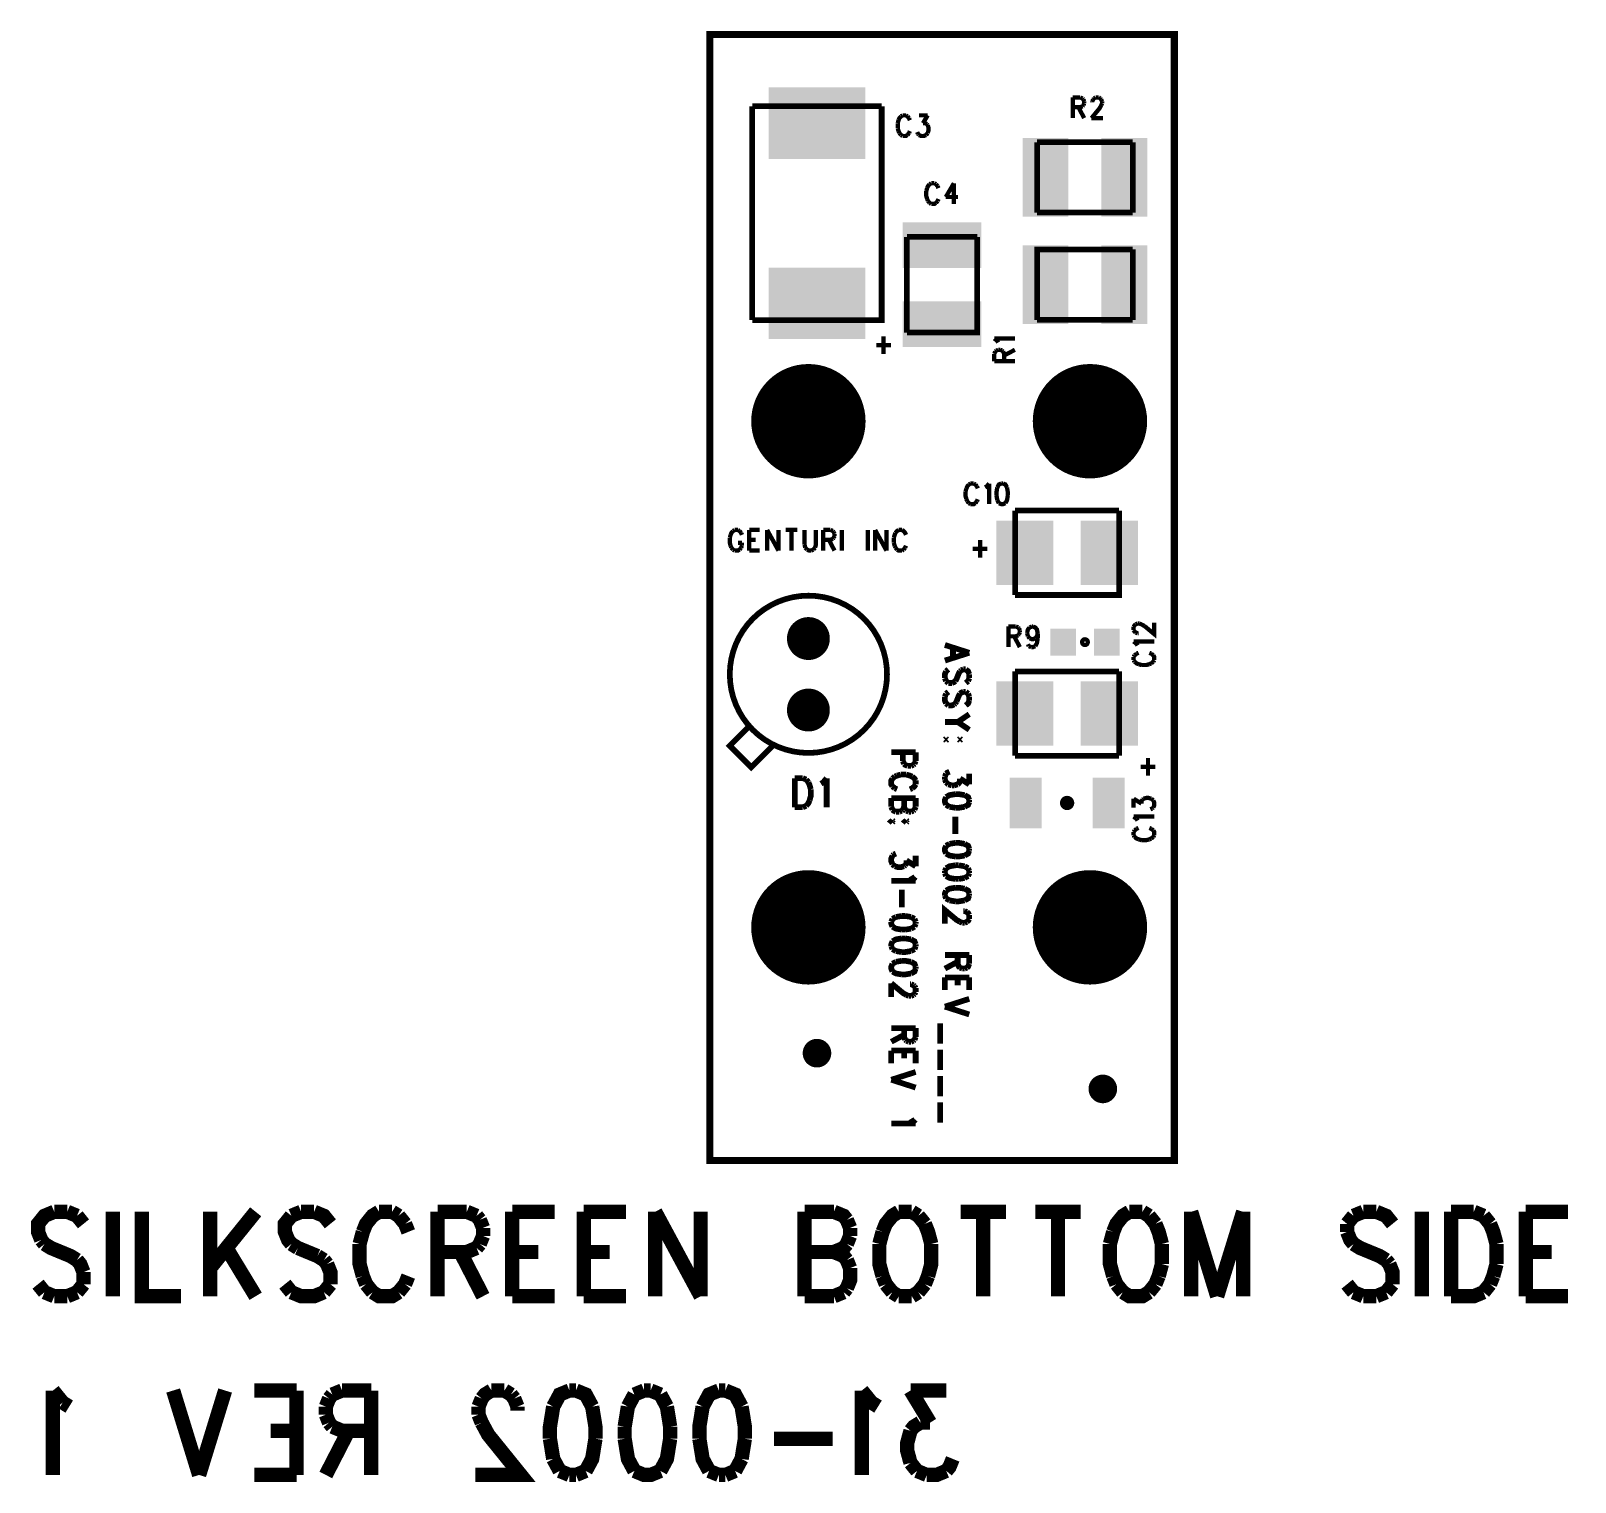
# Model space of a CAD drawing. Extents: x 7.05 to 9.21, y 7.55 to 9.58.
import ezdxf

# ---------------------------------------------------------------- set-up
doc = ezdxf.new("R2010")
doc.units = 0
doc.layers.get('0').update_dxf_attribs({"linetype": 'CONTINUOUS'})
doc.layers.add('BOTASSEMBLY_PHO', color=6, linetype='CONTINUOUS')

# ---------------------------------------------------------------- blocks, each defined once
blk = doc.blocks.new('ROUND_6')
at = {"const_width": 0.03}
blk.add_lwpolyline([(-0.015, 0, 1), (0.015, 0, 1)], format="xyb", close=True, dxfattribs=at)
blk = doc.blocks.new('ROUND_25')
at = {"const_width": 0.02}
blk.add_lwpolyline([(-0.01, 0, 1), (0.01, 0, 1)], format="xyb", close=True, dxfattribs=at)
blk = doc.blocks.new('RECTANGLE_65')
blk.add_solid([(-0.0225, -0.0355), (-0.0225, 0.0355), (0.0225, -0.0355), (0.0225, 0.0355)])
blk = doc.blocks.new('RECTANGLE_137')
blk.add_solid([(-0.0675, -0.05), (-0.0675, 0.05), (0.0675, -0.05), (0.0675, 0.05)])
blk = doc.blocks.new('RECTANGLE_138')
blk.add_solid([(-0.018, -0.019), (-0.018, 0.019), (0.018, -0.019), (0.018, 0.019)])
blk = doc.blocks.new('ROUND_162')
at = {"const_width": 0.08}
blk.add_lwpolyline([(-0.04, 0, 1), (0.04, 0, 1)], format="xyb", close=True, dxfattribs=at)
blk = doc.blocks.new('RECTANGLE_163')
blk.add_solid([(-0.055, -0.032), (-0.055, 0.032), (0.055, -0.032), (0.055, 0.032)])
blk = doc.blocks.new('RECTANGLE_164')
blk.add_solid([(-0.04, -0.045), (-0.04, 0.045), (0.04, -0.045), (0.04, 0.045)])
blk = doc.blocks.new('RECTANGLE_171')
blk.add_solid([(-0.032, -0.055), (-0.032, 0.055), (0.032, -0.055), (0.032, 0.055)])

msp = doc.modelspace()

# ---------------------------------------------------------------- linework, layer by layer
at = {"layer": 'BOTASSEMBLY_PHO'}
for points, const_width in [([(8.65, 8), (8, 8), (8, 9.575), (8.65, 9.575), (8.65, 8)], 0.01), ([(8.508, 9.48687), (8.508, 9.458)], 0.006), ([(8.508, 9.48687), (8.51822, 9.48687)], 0.006), ([(8.51822, 9.48687), (8.52163, 9.4855)], 0.006), ([(8.52163, 9.4855), (8.52277, 9.48412)], 0.006), ([(8.52277, 9.48412), (8.5239, 9.48137)], 0.006), ([(8.53527, 9.48137), (8.5364, 9.48412)], 0.006), ([(8.5364, 9.48412), (8.53754, 9.4855)], 0.006), ([(8.53754, 9.4855), (8.53981, 9.48687)], 0.006), ([(8.53981, 9.48687), (8.54436, 9.48687)], 0.006), ([(8.54436, 9.48687), (8.54663, 9.4855)], 0.006), ([(8.54663, 9.4855), (8.54777, 9.48412)], 0.006), ([(8.54777, 9.48412), (8.5489, 9.48137)], 0.006), ([(8.05944, 9.17539), (8.05944, 9.4746)], 0.008), ([(8.05944, 9.4746), (8.24055, 9.4746)], 0.008), ([(8.24055, 9.4746), (8.24055, 9.17539), (8.05944, 9.17539)], 0.008), ([(8.26981, 9.46187), (8.26754, 9.4605)], 0.006), ([(8.27436, 9.46187), (8.26981, 9.46187)], 0.006), ([(8.27663, 9.4605), (8.27436, 9.46187)], 0.006), ([(8.29254, 9.46187), (8.30504, 9.46187)], 0.006), ([(8.30504, 9.46187), (8.29822, 9.45087)], 0.006), ([(8.51822, 9.47312), (8.508, 9.47312)], 0.006), ([(8.51595, 9.47312), (8.5239, 9.458)], 0.006), ([(8.52163, 9.4745), (8.51822, 9.47312)], 0.006), ([(8.52277, 9.47587), (8.52163, 9.4745)], 0.006), ([(8.5239, 9.47862), (8.52277, 9.47587)], 0.006), ([(8.5239, 9.48137), (8.5239, 9.47862)], 0.006), ([(8.54777, 9.47587), (8.5455, 9.47175), (8.53413, 9.458)], 0.006), ([(8.53527, 9.48), (8.53527, 9.48137)], 0.006), ([(8.5489, 9.47862), (8.54777, 9.47587)], 0.006), ([(8.5489, 9.48137), (8.5489, 9.47862)], 0.006), ([(8.26413, 9.455), (8.26299, 9.45087)], 0.006), ([(8.26299, 9.45087), (8.26299, 9.444)], 0.006), ([(8.26299, 9.444), (8.26413, 9.43987)], 0.006), ([(8.26754, 9.4605), (8.26527, 9.45775), (8.26413, 9.455)], 0.006), ([(8.2789, 9.45775), (8.27663, 9.4605)], 0.006), ([(8.28004, 9.455), (8.2789, 9.45775)], 0.006), ([(8.29822, 9.45087), (8.30163, 9.45087)], 0.006), ([(8.30163, 9.45087), (8.3039, 9.4495)], 0.006), ([(8.3039, 9.4495), (8.30504, 9.44812)], 0.006), ([(8.30504, 9.44812), (8.30618, 9.444), (8.30618, 9.44125), (8.30504, 9.43712)], 0.006), ([(8.53413, 9.458), (8.55004, 9.458)], 0.006), ([(8.26413, 9.43987), (8.26527, 9.43712)], 0.006), ([(8.26527, 9.43712), (8.26754, 9.43437)], 0.006), ([(8.26754, 9.43437), (8.26981, 9.433)], 0.006), ([(8.26981, 9.433), (8.27436, 9.433), (8.27663, 9.43437)], 0.006), ([(8.27663, 9.43437), (8.2789, 9.43712)], 0.006), ([(8.2789, 9.43712), (8.28004, 9.43987)], 0.006), ([(8.2914, 9.43575), (8.29027, 9.4385)], 0.006), ([(8.29254, 9.43437), (8.2914, 9.43575)], 0.006), ([(8.30277, 9.43437), (8.29936, 9.433), (8.29595, 9.433), (8.29254, 9.43437)], 0.006), ([(8.30504, 9.43712), (8.30277, 9.43437)], 0.006), ([(8.45807, 9.42421), (8.59192, 9.42421)], 0.008), ([(8.45807, 9.32578), (8.45807, 9.42421)], 0.008), ([(8.59192, 9.42421), (8.59192, 9.32578)], 0.008), ([(8.30413, 9.36), (8.303, 9.35587)], 0.006), ([(8.303, 9.35587), (8.303, 9.349), (8.30413, 9.34487)], 0.006), ([(8.30754, 9.3655), (8.30527, 9.36275), (8.30413, 9.36)], 0.006), ([(8.30981, 9.36687), (8.30754, 9.3655)], 0.006), ([(8.31436, 9.36687), (8.30981, 9.36687)], 0.006), ([(8.31663, 9.3655), (8.31436, 9.36687)], 0.006), ([(8.3189, 9.36275), (8.31663, 9.3655)], 0.006), ([(8.32004, 9.36), (8.3189, 9.36275)], 0.006), ([(8.34163, 9.36687), (8.33027, 9.34762)], 0.006), ([(8.34163, 9.36687), (8.34163, 9.338)], 0.006), ([(8.30413, 9.34487), (8.30527, 9.34212)], 0.006), ([(8.30527, 9.34212), (8.30754, 9.33937)], 0.006), ([(8.30754, 9.33937), (8.30981, 9.338)], 0.006), ([(8.30981, 9.338), (8.31436, 9.338), (8.31663, 9.33937)], 0.006), ([(8.31663, 9.33937), (8.3189, 9.34212)], 0.006), ([(8.3189, 9.34212), (8.32004, 9.34487)], 0.006), ([(8.33027, 9.34762), (8.34731, 9.34762)], 0.006), ([(8.59192, 9.32578), (8.45807, 9.32578)], 0.008), ([(8.37421, 9.29192), (8.37421, 9.15807), (8.27578, 9.15807)], 0.008), ([(8.27578, 9.15807), (8.27578, 9.29192)], 0.008), ([(8.27578, 9.29192), (8.37421, 9.29192)], 0.008), ([(8.45807, 9.17578), (8.45807, 9.27421), (8.59192, 9.27421)], 0.008), ([(8.59192, 9.27421), (8.59192, 9.17578)], 0.008), ([(8.59192, 9.17578), (8.45807, 9.17578)], 0.008), ([(8.233, 9.14037), (8.25345, 9.14037)], 0.006), ([(8.24322, 9.15275), (8.24322, 9.128)], 0.006), ([(8.40225, 9.1464), (8.39812, 9.14981)], 0.006), ([(8.39812, 9.14981), (8.427, 9.14981)], 0.006), ([(8.40362, 9.14413), (8.40225, 9.1464)], 0.006), ([(8.39812, 9.12822), (8.3995, 9.13163)], 0.006), ([(8.39812, 9.118), (8.39812, 9.12822)], 0.006), ([(8.39812, 9.118), (8.427, 9.118)], 0.006), ([(8.3995, 9.13163), (8.40087, 9.13277)], 0.006), ([(8.40087, 9.13277), (8.40362, 9.1339)], 0.006), ([(8.40362, 9.1339), (8.40637, 9.1339)], 0.006), ([(8.40637, 9.1339), (8.40912, 9.13277)], 0.006), ([(8.40912, 9.13277), (8.4105, 9.13163)], 0.006), ([(8.4105, 9.13163), (8.41187, 9.12822)], 0.006), ([(8.41187, 9.12595), (8.427, 9.1339)], 0.006), ([(8.41187, 9.12822), (8.41187, 9.118)], 0.006), ([(8.36254, 8.9455), (8.36027, 8.94275), (8.35913, 8.94)], 0.006), ([(8.36481, 8.94687), (8.36254, 8.9455)], 0.006), ([(8.36936, 8.94687), (8.36481, 8.94687)], 0.006), ([(8.37163, 8.9455), (8.36936, 8.94687)], 0.006), ([(8.3739, 8.94275), (8.37163, 8.9455)], 0.006), ([(8.38754, 8.94275), (8.39095, 8.94687)], 0.006), ([(8.39095, 8.94687), (8.39095, 8.918)], 0.006), ([(8.408, 8.94687), (8.40459, 8.9455), (8.40231, 8.94137)], 0.006), ([(8.41027, 8.94687), (8.408, 8.94687)], 0.006), ([(8.41595, 8.94137), (8.41368, 8.9455), (8.41027, 8.94687)], 0.006), ([(8.35913, 8.94), (8.358, 8.93587)], 0.006), ([(8.358, 8.93587), (8.358, 8.929), (8.35913, 8.92487)], 0.006), ([(8.35913, 8.92487), (8.36027, 8.92212)], 0.006), ([(8.36027, 8.92212), (8.36254, 8.91937)], 0.006), ([(8.37163, 8.91937), (8.3739, 8.92212)], 0.006), ([(8.37504, 8.94), (8.3739, 8.94275)], 0.006), ([(8.3739, 8.92212), (8.37504, 8.92487)], 0.006), ([(8.38527, 8.94137), (8.38754, 8.94275)], 0.006), ([(8.40231, 8.94137), (8.40118, 8.9345), (8.40118, 8.93037)], 0.006), ([(8.40118, 8.93037), (8.40231, 8.9235)], 0.006), ([(8.40231, 8.9235), (8.40459, 8.91937)], 0.006), ([(8.41368, 8.91937), (8.41595, 8.9235), (8.41709, 8.93037)], 0.006), ([(8.41709, 8.93037), (8.41709, 8.9345), (8.41595, 8.94137)], 0.006), ([(8.36254, 8.91937), (8.36481, 8.918)], 0.006), ([(8.36481, 8.918), (8.36936, 8.918), (8.37163, 8.91937)], 0.006), ([(8.40459, 8.91937), (8.408, 8.918), (8.41027, 8.918), (8.41368, 8.91937)], 0.006), ([(8.42716, 8.90905), (8.57283, 8.90905)], 0.008), ([(8.57283, 8.90905), (8.57283, 8.79094), (8.42716, 8.79094)], 0.008), ([(8.42716, 8.79094), (8.42716, 8.90905)], 0.008), ([(8.03254, 8.8805), (8.03027, 8.87775), (8.02913, 8.875)], 0.006), ([(8.03481, 8.88187), (8.03254, 8.8805)], 0.006), ([(8.03936, 8.88187), (8.03481, 8.88187)], 0.006), ([(8.04163, 8.8805), (8.03936, 8.88187)], 0.006), ([(8.0439, 8.87775), (8.04163, 8.8805)], 0.006), ([(8.05527, 8.88187), (8.05527, 8.853)], 0.006), ([(8.05527, 8.88187), (8.07004, 8.88187)], 0.006), ([(8.08027, 8.88187), (8.08027, 8.853)], 0.006), ([(8.08027, 8.88187), (8.09618, 8.853)], 0.006), ([(8.09618, 8.88187), (8.09618, 8.853)], 0.006), ([(8.1064, 8.88187), (8.12231, 8.88187)], 0.006), ([(8.11436, 8.88187), (8.11436, 8.853)], 0.006), ([(8.13254, 8.88187), (8.13254, 8.86125)], 0.006), ([(8.14731, 8.85712), (8.14845, 8.86125), (8.14845, 8.88187)], 0.006), ([(8.15868, 8.88187), (8.15868, 8.853)], 0.006), ([(8.15868, 8.88187), (8.1689, 8.88187)], 0.006), ([(8.1689, 8.88187), (8.17231, 8.8805)], 0.006), ([(8.17231, 8.8805), (8.17345, 8.87912)], 0.006), ([(8.17345, 8.87912), (8.17459, 8.87637)], 0.006), ([(8.18481, 8.88187), (8.18481, 8.853)], 0.006), ([(8.22118, 8.88187), (8.22118, 8.853)], 0.006), ([(8.2314, 8.88187), (8.2314, 8.853)], 0.006), ([(8.2314, 8.88187), (8.24731, 8.853)], 0.006), ([(8.24731, 8.88187), (8.24731, 8.853)], 0.006), ([(8.26436, 8.88187), (8.26209, 8.8805), (8.25981, 8.87775)], 0.006), ([(8.2689, 8.88187), (8.26436, 8.88187)], 0.006), ([(8.27459, 8.875), (8.27345, 8.87775), (8.27118, 8.8805), (8.2689, 8.88187)], 0.006), ([(8.02913, 8.875), (8.028, 8.87087)], 0.006), ([(8.028, 8.87087), (8.028, 8.864), (8.02913, 8.85987)], 0.006), ([(8.02913, 8.85987), (8.03027, 8.85712)], 0.006), ([(8.03027, 8.85712), (8.03254, 8.85437)], 0.006), ([(8.03936, 8.864), (8.04504, 8.864)], 0.006), ([(8.04163, 8.85437), (8.0439, 8.85712)], 0.006), ([(8.04504, 8.875), (8.0439, 8.87775)], 0.006), ([(8.0439, 8.85712), (8.04504, 8.85987)], 0.006), ([(8.04504, 8.85987), (8.04504, 8.864)], 0.006), ([(8.05527, 8.86812), (8.06436, 8.86812)], 0.006), ([(8.13254, 8.86125), (8.13368, 8.85712)], 0.006), ([(8.13368, 8.85712), (8.13595, 8.85437)], 0.006), ([(8.14504, 8.85437), (8.14731, 8.85712)], 0.006), ([(8.1689, 8.86812), (8.15868, 8.86812)], 0.006), ([(8.16663, 8.86812), (8.17459, 8.853)], 0.006), ([(8.17231, 8.8695), (8.1689, 8.86812)], 0.006), ([(8.17345, 8.87087), (8.17231, 8.8695)], 0.006), ([(8.17459, 8.87362), (8.17345, 8.87087)], 0.006), ([(8.17459, 8.87637), (8.17459, 8.87362)], 0.006), ([(8.25981, 8.87775), (8.25868, 8.875), (8.25754, 8.87087)], 0.006), ([(8.25754, 8.87087), (8.25754, 8.864)], 0.006), ([(8.25754, 8.864), (8.25868, 8.85987)], 0.006), ([(8.25868, 8.85987), (8.25981, 8.85712)], 0.006), ([(8.25981, 8.85712), (8.26209, 8.85437)], 0.006), ([(8.27118, 8.85437), (8.27345, 8.85712)], 0.006), ([(8.27345, 8.85712), (8.27459, 8.85987)], 0.006), ([(8.37822, 8.86775), (8.37822, 8.843)], 0.006), ([(8.03254, 8.85437), (8.03481, 8.853)], 0.006), ([(8.03481, 8.853), (8.03936, 8.853), (8.04163, 8.85437)], 0.006), ([(8.05527, 8.853), (8.07004, 8.853)], 0.006), ([(8.13595, 8.85437), (8.13936, 8.853), (8.14163, 8.853)], 0.006), ([(8.14163, 8.853), (8.14504, 8.85437)], 0.006), ([(8.26209, 8.85437), (8.26436, 8.853), (8.2689, 8.853)], 0.006), ([(8.2689, 8.853), (8.27118, 8.85437)], 0.006), ([(8.368, 8.85537), (8.38845, 8.85537)], 0.006), ([(8.59312, 8.7464), (8.5945, 8.74868), (8.59587, 8.74981)], 0.006), ([(8.59587, 8.74981), (8.59862, 8.75095)], 0.006), ([(8.59862, 8.75095), (8.60137, 8.75095)], 0.006), ([(8.60137, 8.75095), (8.60412, 8.74981)], 0.006), ([(8.60412, 8.74981), (8.60825, 8.74754)], 0.006), ([(8.60825, 8.74754), (8.622, 8.73618), (8.622, 8.75209)], 0.006), ([(8.418, 8.74687), (8.418, 8.718)], 0.006), ([(8.418, 8.74687), (8.42822, 8.74687)], 0.006), ([(8.42822, 8.73312), (8.418, 8.73312)], 0.006), ([(8.42595, 8.73312), (8.4339, 8.718)], 0.006), ([(8.42822, 8.74687), (8.43163, 8.7455)], 0.006), ([(8.43163, 8.7345), (8.42822, 8.73312)], 0.006), ([(8.43163, 8.7455), (8.43277, 8.74412)], 0.006), ([(8.43277, 8.73587), (8.43163, 8.7345)], 0.006), ([(8.43277, 8.74412), (8.4339, 8.74137)], 0.006), ([(8.4339, 8.73862), (8.43277, 8.73587)], 0.006), ([(8.4339, 8.74137), (8.4339, 8.73862)], 0.006), ([(8.44413, 8.73862), (8.44527, 8.74275), (8.44754, 8.7455)], 0.006), ([(8.44413, 8.73725), (8.44413, 8.73862)], 0.006), ([(8.44527, 8.73312), (8.44413, 8.73725)], 0.006), ([(8.44754, 8.73037), (8.44527, 8.73312)], 0.006), ([(8.44754, 8.7455), (8.45095, 8.74687)], 0.006), ([(8.4555, 8.73037), (8.45209, 8.729), (8.45095, 8.729), (8.44754, 8.73037)], 0.006), ([(8.45095, 8.74687), (8.45209, 8.74687)], 0.006), ([(8.45209, 8.74687), (8.4555, 8.7455), (8.45777, 8.74275), (8.4589, 8.73725)], 0.006), ([(8.45777, 8.73312), (8.4555, 8.73037)], 0.006), ([(8.4589, 8.73037), (8.45777, 8.7235), (8.4555, 8.71937)], 0.006), ([(8.4589, 8.73725), (8.45777, 8.73312)], 0.006), ([(8.4589, 8.73725), (8.4589, 8.73037)], 0.006), ([(8.59312, 8.74186), (8.59312, 8.7464)], 0.006), ([(8.59587, 8.73845), (8.5945, 8.73959), (8.59312, 8.74186)], 0.006), ([(8.59862, 8.73731), (8.59587, 8.73845)], 0.006), ([(8.6, 8.73731), (8.59862, 8.73731)], 0.006), ([(8.36312, 8.71009), (8.329, 8.721)], 0.008), ([(8.36312, 8.71009), (8.329, 8.69918)], 0.008), ([(8.34037, 8.7169), (8.34037, 8.70327)], 0.008), ([(8.4464, 8.71937), (8.44527, 8.72212)], 0.006), ([(8.44981, 8.718), (8.4464, 8.71937)], 0.006), ([(8.4555, 8.71937), (8.45209, 8.718), (8.44981, 8.718)], 0.006), ([(8.59725, 8.72254), (8.59312, 8.72595)], 0.006), ([(8.59312, 8.72595), (8.622, 8.72595)], 0.006), ([(8.5945, 8.70663), (8.59312, 8.70436)], 0.006), ([(8.59725, 8.7089), (8.5945, 8.70663)], 0.006), ([(8.59862, 8.72027), (8.59725, 8.72254)], 0.006), ([(8.6, 8.71004), (8.59725, 8.7089)], 0.006), ([(8.61787, 8.7089), (8.61512, 8.71004)], 0.006), ([(8.62062, 8.70663), (8.61787, 8.7089)], 0.006), ([(8.622, 8.69981), (8.622, 8.70436), (8.62062, 8.70663)], 0.006), ([(8.329, 8.67463), (8.329, 8.68009), (8.33062, 8.68418)], 0.008), ([(8.33062, 8.68418), (8.33387, 8.6869)], 0.008), ([(8.35012, 8.68418), (8.3485, 8.68145), (8.34525, 8.67327), (8.34362, 8.67054)], 0.008), ([(8.35175, 8.68554), (8.35012, 8.68418)], 0.008), ([(8.355, 8.6869), (8.35175, 8.68554)], 0.008), ([(8.35825, 8.6869), (8.355, 8.6869)], 0.008), ([(8.36312, 8.68009), (8.3615, 8.68418), (8.35825, 8.6869)], 0.008), ([(8.42716, 8.56594), (8.42716, 8.68405)], 0.008), ([(8.42716, 8.68405), (8.57283, 8.68405)], 0.008), ([(8.57283, 8.68405), (8.57283, 8.56594)], 0.008), ([(8.59312, 8.70436), (8.59312, 8.69981)], 0.006), ([(8.59312, 8.69981), (8.5945, 8.69754)], 0.006), ([(8.5945, 8.69754), (8.59725, 8.69527), (8.6, 8.69413)], 0.006), ([(8.6, 8.69413), (8.60412, 8.693)], 0.006), ([(8.60412, 8.693), (8.611, 8.693), (8.61512, 8.69413)], 0.006), ([(8.61512, 8.69413), (8.61787, 8.69527)], 0.006), ([(8.61787, 8.69527), (8.62062, 8.69754)], 0.006), ([(8.62062, 8.69754), (8.622, 8.69981)], 0.006), ([(8.33062, 8.67054), (8.329, 8.67463)], 0.008), ([(8.33387, 8.66781), (8.33062, 8.67054)], 0.008), ([(8.33875, 8.66781), (8.33387, 8.66781)], 0.008), ([(8.34362, 8.67054), (8.342, 8.66918), (8.33875, 8.66781)], 0.008), ([(8.35825, 8.66781), (8.3615, 8.67054)], 0.008), ([(8.3615, 8.67054), (8.36312, 8.67463)], 0.008), ([(8.36312, 8.67463), (8.36312, 8.68009)], 0.008), ([(8.329, 8.64872), (8.33062, 8.65281)], 0.008), ([(8.33062, 8.63918), (8.329, 8.64327), (8.329, 8.64872)], 0.008), ([(8.33062, 8.65281), (8.33387, 8.65554)], 0.008), ([(8.34525, 8.6419), (8.34362, 8.63918)], 0.008), ([(8.35012, 8.65281), (8.3485, 8.65009), (8.34525, 8.6419)], 0.008), ([(8.355, 8.65554), (8.35175, 8.65418), (8.35012, 8.65281)], 0.008), ([(8.35825, 8.65554), (8.355, 8.65554)], 0.008), ([(8.3615, 8.65281), (8.35825, 8.65554)], 0.008), ([(8.35825, 8.63645), (8.3615, 8.63918), (8.36312, 8.64327)], 0.008), ([(8.36312, 8.64872), (8.3615, 8.65281)], 0.008), ([(8.36312, 8.64327), (8.36312, 8.64872)], 0.008), ([(8.33387, 8.63645), (8.33062, 8.63918)], 0.008), ([(8.342, 8.63781), (8.33875, 8.63645), (8.33387, 8.63645)], 0.008), ([(8.34362, 8.63918), (8.342, 8.63781)], 0.008), ([(8.36312, 8.62418), (8.34687, 8.61327)], 0.008), ([(8.053, 8.605), (8.028, 8.58), (8.058, 8.55), (8.088, 8.58)], 0.008), ([(8.34687, 8.61327), (8.329, 8.61327)], 0.008), ([(8.36312, 8.60236), (8.34687, 8.61327)], 0.008), ([(8.33062, 8.59009), (8.329, 8.58872)], 0.008), ([(8.329, 8.58872), (8.33062, 8.58736)], 0.008), ([(8.33225, 8.58872), (8.33062, 8.59009)], 0.008), ([(8.33062, 8.58736), (8.33225, 8.58872)], 0.008), ([(8.35012, 8.59009), (8.3485, 8.58872)], 0.008), ([(8.3485, 8.58872), (8.35012, 8.58736)], 0.008), ([(8.35175, 8.58872), (8.35012, 8.59009)], 0.008), ([(8.35012, 8.58736), (8.35175, 8.58872)], 0.008), ([(8.28812, 8.571), (8.254, 8.571)], 0.008), ([(8.27025, 8.55872), (8.27025, 8.571)], 0.008), ([(8.27187, 8.55463), (8.27025, 8.55872)], 0.008), ([(8.27675, 8.5519), (8.2735, 8.55327), (8.27187, 8.55463)], 0.008), ([(8.28487, 8.55327), (8.28162, 8.5519)], 0.008), ([(8.2865, 8.55463), (8.28487, 8.55327)], 0.008), ([(8.28812, 8.55872), (8.2865, 8.55463)], 0.008), ([(8.28812, 8.571), (8.28812, 8.55872)], 0.008), ([(8.57283, 8.56594), (8.42716, 8.56594)], 0.008), ([(8.61322, 8.56275), (8.61322, 8.538)], 0.006), ([(8.119, 8.53468), (8.119, 8.494)], 0.008), ([(8.119, 8.53468), (8.13013, 8.53468)], 0.008), ([(8.13013, 8.53468), (8.1349, 8.53275)], 0.008), ([(8.1349, 8.53275), (8.13809, 8.52887)], 0.008), ([(8.15877, 8.52887), (8.16354, 8.53468)], 0.008), ([(8.16354, 8.53468), (8.16354, 8.494)], 0.008), ([(8.25562, 8.53418), (8.254, 8.53145), (8.254, 8.526), (8.25562, 8.52327)], 0.008), ([(8.25887, 8.5369), (8.25562, 8.53418)], 0.008), ([(8.26212, 8.53827), (8.25887, 8.5369)], 0.008), ([(8.267, 8.53963), (8.26212, 8.53827)], 0.008), ([(8.27512, 8.53963), (8.267, 8.53963)], 0.008), ([(8.28325, 8.5369), (8.28, 8.53827), (8.27512, 8.53963)], 0.008), ([(8.28162, 8.5519), (8.27675, 8.5519)], 0.008), ([(8.28812, 8.53145), (8.2865, 8.53418), (8.28325, 8.5369)], 0.008), ([(8.329, 8.5369), (8.33062, 8.541)], 0.008), ([(8.329, 8.53281), (8.329, 8.5369)], 0.008), ([(8.33062, 8.52872), (8.329, 8.53281)], 0.008), ([(8.33062, 8.541), (8.33225, 8.54236), (8.3355, 8.54372)], 0.008), ([(8.36312, 8.526), (8.35012, 8.53418)], 0.008), ([(8.35012, 8.53418), (8.35012, 8.53009)], 0.008), ([(8.36312, 8.541), (8.36312, 8.526)], 0.008), ([(8.603, 8.55037), (8.62345, 8.55037)], 0.006), ([(8.13809, 8.52887), (8.13968, 8.525), (8.14127, 8.51918)], 0.008), ([(8.14127, 8.51918), (8.14127, 8.5095), (8.13968, 8.50368)], 0.008), ([(8.15559, 8.52693), (8.15877, 8.52887)], 0.008), ([(8.25562, 8.52327), (8.25887, 8.52054)], 0.008), ([(8.25887, 8.52054), (8.26212, 8.51918)], 0.008), ([(8.28, 8.51918), (8.28325, 8.52054)], 0.008), ([(8.28325, 8.52054), (8.2865, 8.52327), (8.28812, 8.526)], 0.008), ([(8.28812, 8.526), (8.28812, 8.53145)], 0.008), ([(8.33387, 8.526), (8.33062, 8.52872)], 0.008), ([(8.34362, 8.51236), (8.3355, 8.511), (8.33062, 8.50827)], 0.008), ([(8.33875, 8.52463), (8.33387, 8.526)], 0.008), ([(8.342, 8.52463), (8.33875, 8.52463)], 0.008), ([(8.34687, 8.526), (8.342, 8.52463)], 0.008), ([(8.35662, 8.511), (8.3485, 8.51236), (8.34362, 8.51236)], 0.008), ([(8.35012, 8.53009), (8.3485, 8.52736), (8.34687, 8.526)], 0.008), ([(8.36312, 8.50418), (8.3615, 8.50827), (8.35662, 8.511)], 0.008), ([(8.13013, 8.494), (8.119, 8.494)], 0.008), ([(8.1349, 8.49593), (8.13013, 8.494)], 0.008), ([(8.13968, 8.50368), (8.13809, 8.49981), (8.1349, 8.49593)], 0.008), ([(8.28812, 8.5069), (8.254, 8.5069)], 0.008), ([(8.254, 8.49463), (8.254, 8.5069)], 0.008), ([(8.25562, 8.49054), (8.254, 8.49463)], 0.008), ([(8.2605, 8.48781), (8.25725, 8.48918), (8.25562, 8.49054)], 0.008), ([(8.26862, 8.48918), (8.26537, 8.48781)], 0.008), ([(8.27025, 8.49054), (8.26862, 8.48918)], 0.008), ([(8.27187, 8.49463), (8.27025, 8.49054)], 0.008), ([(8.27187, 8.5069), (8.27187, 8.49463)], 0.008), ([(8.2735, 8.49054), (8.27187, 8.49463)], 0.008), ([(8.27512, 8.48918), (8.2735, 8.49054)], 0.008), ([(8.27837, 8.48781), (8.27512, 8.48918)], 0.008), ([(8.28487, 8.48918), (8.28162, 8.48781)], 0.008), ([(8.2865, 8.49054), (8.28487, 8.48918)], 0.008), ([(8.28812, 8.49463), (8.2865, 8.49054)], 0.008), ([(8.28812, 8.5069), (8.28812, 8.49463)], 0.008), ([(8.33062, 8.50827), (8.329, 8.50418), (8.329, 8.50145), (8.33062, 8.49736)], 0.008), ([(8.33062, 8.49736), (8.3355, 8.49463)], 0.008), ([(8.3355, 8.49463), (8.34362, 8.49327)], 0.008), ([(8.34362, 8.49327), (8.3485, 8.49327), (8.35662, 8.49463)], 0.008), ([(8.35662, 8.49463), (8.3615, 8.49736), (8.36312, 8.50145)], 0.008), ([(8.36312, 8.50145), (8.36312, 8.50418)], 0.008), ([(8.59312, 8.49345), (8.59312, 8.50595)], 0.006), ([(8.59312, 8.50595), (8.60412, 8.49913)], 0.006), ([(8.60412, 8.50254), (8.6055, 8.50481)], 0.006), ([(8.60412, 8.49913), (8.60412, 8.50254)], 0.006), ([(8.6055, 8.50481), (8.60687, 8.50595)], 0.006), ([(8.60687, 8.50595), (8.611, 8.50709), (8.61375, 8.50709), (8.61787, 8.50595)], 0.006), ([(8.61925, 8.49231), (8.6165, 8.49118)], 0.006), ([(8.61787, 8.50595), (8.62062, 8.50368)], 0.006), ([(8.62062, 8.49345), (8.61925, 8.49231)], 0.006), ([(8.62062, 8.50368), (8.622, 8.50027), (8.622, 8.49686), (8.62062, 8.49345)], 0.006), ([(8.25562, 8.47554), (8.254, 8.47418), (8.25562, 8.47281)], 0.008), ([(8.25725, 8.47418), (8.25562, 8.47554)], 0.008), ([(8.25562, 8.47281), (8.25725, 8.47418)], 0.008), ([(8.26537, 8.48781), (8.2605, 8.48781)], 0.008), ([(8.27512, 8.47554), (8.2735, 8.47418), (8.27512, 8.47281)], 0.008), ([(8.27675, 8.47418), (8.27512, 8.47554)], 0.008), ([(8.27512, 8.47281), (8.27675, 8.47418)], 0.008), ([(8.28162, 8.48781), (8.27837, 8.48781)], 0.008), ([(8.34362, 8.481), (8.34362, 8.45645)], 0.008), ([(8.59725, 8.47754), (8.59312, 8.48095)], 0.006), ([(8.59312, 8.48095), (8.622, 8.48095)], 0.006), ([(8.59862, 8.47527), (8.59725, 8.47754)], 0.006), ([(8.5945, 8.46163), (8.59312, 8.45936)], 0.006), ([(8.59312, 8.45936), (8.59312, 8.45481)], 0.006), ([(8.59312, 8.45481), (8.5945, 8.45254)], 0.006), ([(8.59725, 8.4639), (8.5945, 8.46163)], 0.006), ([(8.5945, 8.45254), (8.59725, 8.45027), (8.6, 8.44913)], 0.006), ([(8.6, 8.46504), (8.59725, 8.4639)], 0.006), ([(8.6, 8.44913), (8.60412, 8.448)], 0.006), ([(8.60412, 8.448), (8.611, 8.448), (8.61512, 8.44913)], 0.006), ([(8.61787, 8.4639), (8.61512, 8.46504)], 0.006), ([(8.61512, 8.44913), (8.61787, 8.45027)], 0.006), ([(8.62062, 8.46163), (8.61787, 8.4639)], 0.006), ([(8.61787, 8.45027), (8.62062, 8.45254)], 0.006), ([(8.622, 8.45481), (8.622, 8.45936), (8.62062, 8.46163)], 0.006), ([(8.62062, 8.45254), (8.622, 8.45481)], 0.006), ([(8.25562, 8.41418), (8.254, 8.41827), (8.254, 8.42236), (8.25562, 8.42645)], 0.008), ([(8.25562, 8.42645), (8.25725, 8.42781)], 0.008), ([(8.25725, 8.42781), (8.2605, 8.42918)], 0.008), ([(8.28812, 8.42645), (8.28812, 8.41145)], 0.008), ([(8.33062, 8.44009), (8.329, 8.436), (8.329, 8.43327), (8.33062, 8.42918)], 0.008), ([(8.3355, 8.44281), (8.33062, 8.44009)], 0.008), ([(8.33062, 8.42918), (8.3355, 8.42645), (8.34362, 8.42509)], 0.008), ([(8.34362, 8.44418), (8.3355, 8.44281)], 0.008), ([(8.35662, 8.44281), (8.3485, 8.44418), (8.34362, 8.44418)], 0.008), ([(8.34362, 8.42509), (8.3485, 8.42509), (8.35662, 8.42645)], 0.008), ([(8.36312, 8.436), (8.3615, 8.44009), (8.35662, 8.44281)], 0.008), ([(8.35662, 8.42645), (8.3615, 8.42918), (8.36312, 8.43327)], 0.008), ([(8.36312, 8.43327), (8.36312, 8.436)], 0.008), ([(8.25887, 8.41145), (8.25562, 8.41418)], 0.008), ([(8.27187, 8.41145), (8.267, 8.41009), (8.26375, 8.41009), (8.25887, 8.41145)], 0.008), ([(8.2735, 8.41281), (8.27187, 8.41145)], 0.008), ([(8.27512, 8.41554), (8.2735, 8.41281)], 0.008), ([(8.28812, 8.41145), (8.27512, 8.41963)], 0.008), ([(8.27512, 8.41963), (8.27512, 8.41554)], 0.008), ([(8.33062, 8.40872), (8.329, 8.40463)], 0.008), ([(8.329, 8.40463), (8.329, 8.4019)], 0.008), ([(8.34362, 8.41281), (8.3355, 8.41145), (8.33062, 8.40872)], 0.008), ([(8.3485, 8.41281), (8.34362, 8.41281)], 0.008), ([(8.35662, 8.41145), (8.3485, 8.41281)], 0.008), ([(8.3615, 8.40872), (8.35662, 8.41145)], 0.008), ([(8.36312, 8.40463), (8.3615, 8.40872)], 0.008), ([(8.36312, 8.4019), (8.36312, 8.40463)], 0.008), ([(8.28812, 8.391), (8.254, 8.391)], 0.008), ([(8.28162, 8.39781), (8.28325, 8.39509), (8.28812, 8.391)], 0.008), ([(8.329, 8.4019), (8.33062, 8.39781)], 0.008), ([(8.33062, 8.39781), (8.3355, 8.39509), (8.34362, 8.39372)], 0.008), ([(8.34362, 8.38145), (8.3355, 8.38009), (8.33062, 8.37736)], 0.008), ([(8.34362, 8.39372), (8.3485, 8.39372)], 0.008), ([(8.35662, 8.38009), (8.3485, 8.38145), (8.34362, 8.38145)], 0.008), ([(8.3485, 8.39372), (8.35662, 8.39509)], 0.008), ([(8.35662, 8.39509), (8.3615, 8.39781)], 0.008), ([(8.3615, 8.39781), (8.36312, 8.4019)], 0.008), ([(8.26862, 8.37872), (8.26862, 8.35418)], 0.008), ([(8.33062, 8.37736), (8.329, 8.37327), (8.329, 8.37054)], 0.008), ([(8.329, 8.37054), (8.33062, 8.36645)], 0.008), ([(8.33062, 8.36645), (8.3355, 8.36372)], 0.008), ([(8.3355, 8.36372), (8.34362, 8.36236)], 0.008), ([(8.34362, 8.36236), (8.3485, 8.36236), (8.35662, 8.36372)], 0.008), ([(8.36312, 8.37327), (8.3615, 8.37736), (8.35662, 8.38009)], 0.008), ([(8.35662, 8.36372), (8.3615, 8.36645), (8.36312, 8.37054)], 0.008), ([(8.36312, 8.37054), (8.36312, 8.37327)], 0.008), ([(8.25562, 8.33781), (8.254, 8.33372)], 0.008), ([(8.2605, 8.34054), (8.25562, 8.33781)], 0.008), ([(8.26862, 8.3419), (8.2605, 8.34054)], 0.008), ([(8.2735, 8.3419), (8.26862, 8.3419)], 0.008), ([(8.28162, 8.34054), (8.2735, 8.3419)], 0.008), ([(8.2865, 8.33781), (8.28162, 8.34054)], 0.008), ([(8.28812, 8.33372), (8.2865, 8.33781)], 0.008), ([(8.35012, 8.33372), (8.34525, 8.33645), (8.329, 8.35009), (8.329, 8.331)], 0.008), ([(8.355, 8.34872), (8.35662, 8.34872)], 0.008), ([(8.35662, 8.34872), (8.35987, 8.34736)], 0.008), ([(8.35987, 8.34736), (8.3615, 8.346), (8.36312, 8.34327)], 0.008), ([(8.36312, 8.33781), (8.3615, 8.33509), (8.35987, 8.33372)], 0.008), ([(8.36312, 8.34327), (8.36312, 8.33781)], 0.008), ([(8.254, 8.33372), (8.254, 8.331), (8.25562, 8.3269)], 0.008), ([(8.25562, 8.3269), (8.2605, 8.32418), (8.26862, 8.32281)], 0.008), ([(8.26862, 8.32281), (8.2735, 8.32281)], 0.008), ([(8.2735, 8.32281), (8.28162, 8.32418)], 0.008), ([(8.28162, 8.32418), (8.2865, 8.3269)], 0.008), ([(8.2865, 8.3269), (8.28812, 8.331)], 0.008), ([(8.28812, 8.331), (8.28812, 8.33372)], 0.008), ([(8.35337, 8.33236), (8.35012, 8.33372)], 0.008), ([(8.35662, 8.33236), (8.35337, 8.33236)], 0.008), ([(8.35987, 8.33372), (8.35662, 8.33236)], 0.008), ([(8.25562, 8.30645), (8.254, 8.30236), (8.254, 8.29963)], 0.008), ([(8.254, 8.29963), (8.25562, 8.29554)], 0.008), ([(8.26862, 8.31054), (8.2605, 8.30918), (8.25562, 8.30645)], 0.008), ([(8.25562, 8.29554), (8.2605, 8.29281)], 0.008), ([(8.2735, 8.31054), (8.26862, 8.31054)], 0.008), ([(8.28162, 8.30918), (8.2735, 8.31054)], 0.008), ([(8.28812, 8.30236), (8.2865, 8.30645), (8.28162, 8.30918)], 0.008), ([(8.28162, 8.29281), (8.2865, 8.29554)], 0.008), ([(8.2865, 8.29554), (8.28812, 8.29963)], 0.008), ([(8.28812, 8.29963), (8.28812, 8.30236)], 0.008), ([(8.25562, 8.27509), (8.254, 8.271), (8.254, 8.26827), (8.25562, 8.26418)], 0.008), ([(8.2605, 8.27781), (8.25562, 8.27509)], 0.008), ([(8.2605, 8.29281), (8.26862, 8.29145)], 0.008), ([(8.26862, 8.27918), (8.2605, 8.27781)], 0.008), ([(8.26862, 8.29145), (8.2735, 8.29145), (8.28162, 8.29281)], 0.008), ([(8.28162, 8.27781), (8.2735, 8.27918), (8.26862, 8.27918)], 0.008), ([(8.28812, 8.271), (8.2865, 8.27509), (8.28162, 8.27781)], 0.008), ([(8.36312, 8.28736), (8.329, 8.28736)], 0.008), ([(8.34687, 8.27781), (8.329, 8.26827)], 0.008), ([(8.34687, 8.27509), (8.34687, 8.28736)], 0.008), ([(8.35012, 8.26963), (8.3485, 8.271), (8.34687, 8.27509)], 0.008), ([(8.36312, 8.27509), (8.3615, 8.271), (8.35987, 8.26963)], 0.008), ([(8.36312, 8.28736), (8.36312, 8.27509)], 0.008), ([(8.25562, 8.26418), (8.2605, 8.26145), (8.26862, 8.26009)], 0.008), ([(8.26862, 8.26009), (8.2735, 8.26009), (8.28162, 8.26145)], 0.008), ([(8.28162, 8.26145), (8.2865, 8.26418), (8.28812, 8.26827)], 0.008), ([(8.28812, 8.26827), (8.28812, 8.271)], 0.008), ([(8.36312, 8.256), (8.329, 8.256)], 0.008), ([(8.329, 8.256), (8.329, 8.23827)], 0.008), ([(8.34687, 8.256), (8.34687, 8.24509)], 0.008), ([(8.35337, 8.26827), (8.35012, 8.26963)], 0.008), ([(8.35662, 8.26827), (8.35337, 8.26827)], 0.008), ([(8.35987, 8.26963), (8.35662, 8.26827)], 0.008), ([(8.36312, 8.256), (8.36312, 8.23827)], 0.008), ([(8.27512, 8.23145), (8.27025, 8.23418), (8.254, 8.24781)], 0.008), ([(8.254, 8.24781), (8.254, 8.22872)], 0.008), ([(8.27837, 8.23009), (8.27512, 8.23145)], 0.008), ([(8.28162, 8.23009), (8.27837, 8.23009)], 0.008), ([(8.28, 8.24645), (8.28162, 8.24645)], 0.008), ([(8.28162, 8.24645), (8.28487, 8.24509)], 0.008), ([(8.28487, 8.23145), (8.28162, 8.23009)], 0.008), ([(8.28487, 8.24509), (8.2865, 8.24372)], 0.008), ([(8.2865, 8.23281), (8.28487, 8.23145)], 0.008), ([(8.2865, 8.24372), (8.28812, 8.241)], 0.008), ([(8.28812, 8.23554), (8.2865, 8.23281)], 0.008), ([(8.28812, 8.241), (8.28812, 8.23554)], 0.008), ([(8.36312, 8.226), (8.329, 8.21509)], 0.008), ([(8.36312, 8.20418), (8.329, 8.21509)], 0.008), ([(8.3225, 8.1919), (8.3225, 8.16327)], 0.008), ([(8.28812, 8.18509), (8.254, 8.18509)], 0.008), ([(8.27187, 8.17554), (8.254, 8.166)], 0.008), ([(8.27187, 8.17281), (8.27187, 8.18509)], 0.008), ([(8.2735, 8.16872), (8.27187, 8.17281)], 0.008), ([(8.27512, 8.16736), (8.2735, 8.16872)], 0.008), ([(8.27837, 8.166), (8.27512, 8.16736)], 0.008), ([(8.28162, 8.166), (8.27837, 8.166)], 0.008), ([(8.28487, 8.16736), (8.28162, 8.166)], 0.008), ([(8.2865, 8.16872), (8.28487, 8.16736)], 0.008), ([(8.28812, 8.17281), (8.2865, 8.16872)], 0.008), ([(8.28812, 8.18509), (8.28812, 8.17281)], 0.008), ([(8.28812, 8.15372), (8.254, 8.15372)], 0.008), ([(8.254, 8.15372), (8.254, 8.136)], 0.008), ([(8.27187, 8.15372), (8.27187, 8.14281)], 0.008), ([(8.28812, 8.15372), (8.28812, 8.136)], 0.008), ([(8.3225, 8.15509), (8.3225, 8.12645)], 0.008), ([(8.28812, 8.12372), (8.254, 8.11281)], 0.008), ([(8.28812, 8.1019), (8.254, 8.11281)], 0.008), ([(8.3225, 8.11827), (8.3225, 8.08963)], 0.008), ([(8.3225, 8.08145), (8.3225, 8.05281)], 0.008), ([(8.28162, 8.05827), (8.28325, 8.05554)], 0.008), ([(8.28812, 8.05145), (8.254, 8.05145)], 0.008), ([(8.28325, 8.05554), (8.28812, 8.05145)], 0.008), ([(7.08272, 7.92812), (7.06909, 7.9225), (7.06, 7.91125), (7.06, 7.9), (7.06454, 7.88875)], 0.02), ([(7.1009, 7.92812), (7.08272, 7.92812)], 0.02), ([(7.11454, 7.9225), (7.1009, 7.92812)], 0.02), ([(7.12363, 7.91125), (7.11454, 7.9225)], 0.02), ([(7.16454, 7.92812), (7.16454, 7.81)], 0.02), ([(7.20545, 7.92812), (7.20545, 7.81), (7.26, 7.81)], 0.02), ([(7.3009, 7.92812), (7.3009, 7.81)], 0.02), ([(7.36454, 7.92812), (7.3009, 7.84937)], 0.02), ([(7.41454, 7.9225), (7.40545, 7.91125), (7.40545, 7.9), (7.41, 7.88875), (7.41454, 7.88312)], 0.02), ([(7.42818, 7.92812), (7.41454, 7.9225)], 0.02), ([(7.44636, 7.92812), (7.42818, 7.92812)], 0.02), ([(7.46909, 7.91125), (7.46, 7.9225), (7.44636, 7.92812)], 0.02), ([(7.53727, 7.92812), (7.52818, 7.9225), (7.51909, 7.91125), (7.51454, 7.9)], 0.02), ([(7.55545, 7.92812), (7.53727, 7.92812)], 0.02), ([(7.56454, 7.9225), (7.55545, 7.92812)], 0.02), ([(7.57363, 7.91125), (7.56454, 7.9225)], 0.02), ([(7.61909, 7.92812), (7.61909, 7.81)], 0.02), ([(7.61909, 7.92812), (7.66, 7.92812)], 0.02), ([(7.66, 7.92812), (7.67363, 7.9225)], 0.02), ([(7.67363, 7.9225), (7.67818, 7.91687)], 0.02), ([(7.72363, 7.92812), (7.72363, 7.81)], 0.02), ([(7.72363, 7.92812), (7.78272, 7.92812)], 0.02), ([(7.82363, 7.92812), (7.82363, 7.81)], 0.02), ([(7.82363, 7.92812), (7.88272, 7.92812)], 0.02), ([(7.92363, 7.92812), (7.92363, 7.81)], 0.02), ([(7.92363, 7.92812), (7.98727, 7.81)], 0.02), ([(7.98727, 7.92812), (7.98727, 7.81)], 0.02), ([(8.13272, 7.92812), (8.13272, 7.81)], 0.02), ([(8.13272, 7.92812), (8.17363, 7.92812)], 0.02), ([(8.17363, 7.92812), (8.18727, 7.9225), (8.19181, 7.91687)], 0.02), ([(8.26454, 7.92812), (8.25545, 7.9225), (8.24636, 7.91125), (8.24181, 7.9)], 0.02), ([(8.28272, 7.92812), (8.26454, 7.92812)], 0.02), ([(8.29181, 7.9225), (8.28272, 7.92812)], 0.02), ([(8.3009, 7.91125), (8.29181, 7.9225)], 0.02), ([(8.3509, 7.92812), (8.41454, 7.92812)], 0.02), ([(8.38272, 7.92812), (8.38272, 7.81)], 0.02), ([(8.45545, 7.92812), (8.51909, 7.92812)], 0.02), ([(8.48727, 7.92812), (8.48727, 7.81)], 0.02), ([(8.58727, 7.92812), (8.57818, 7.9225), (8.56909, 7.91125), (8.56454, 7.9)], 0.02), ([(8.60545, 7.92812), (8.58727, 7.92812)], 0.02), ([(8.61454, 7.9225), (8.60545, 7.92812)], 0.02), ([(8.62363, 7.91125), (8.61454, 7.9225)], 0.02), ([(8.67363, 7.92812), (8.67363, 7.81)], 0.02), ([(8.67363, 7.92812), (8.71, 7.81)], 0.02), ([(8.74636, 7.92812), (8.71, 7.81)], 0.02), ([(8.74636, 7.92812), (8.74636, 7.81)], 0.02), ([(8.9009, 7.9225), (8.89181, 7.91125)], 0.02), ([(8.91454, 7.92812), (8.9009, 7.9225)], 0.02), ([(8.93272, 7.92812), (8.91454, 7.92812)], 0.02), ([(8.95545, 7.91125), (8.94636, 7.9225), (8.93272, 7.92812)], 0.02), ([(8.99636, 7.92812), (8.99636, 7.81)], 0.02), ([(9.03727, 7.92812), (9.03727, 7.81)], 0.02), ([(9.03727, 7.92812), (9.06909, 7.92812)], 0.02), ([(9.06909, 7.92812), (9.08272, 7.9225)], 0.02), ([(9.08272, 7.9225), (9.09181, 7.91125)], 0.02), ([(9.14181, 7.92812), (9.14181, 7.81)], 0.02), ([(9.14181, 7.92812), (9.2009, 7.92812)], 0.02), ([(7.51454, 7.9), (7.51, 7.88312)], 0.02), ([(7.57818, 7.9), (7.57363, 7.91125)], 0.02), ([(7.67818, 7.91687), (7.68272, 7.90562)], 0.02), ([(7.68272, 7.90562), (7.68272, 7.89437)], 0.02), ([(8.19181, 7.91687), (8.19636, 7.90562)], 0.02), ([(8.19636, 7.90562), (8.19636, 7.89437)], 0.02), ([(8.24181, 7.9), (8.23727, 7.88312)], 0.02), ([(8.31, 7.88312), (8.30545, 7.9), (8.3009, 7.91125)], 0.02), ([(8.56454, 7.9), (8.56, 7.88312)], 0.02), ([(8.63272, 7.88312), (8.62818, 7.9), (8.62363, 7.91125)], 0.02), ([(8.89181, 7.91125), (8.89181, 7.9)], 0.02), ([(8.89181, 7.9), (8.89636, 7.88875), (8.9009, 7.88312)], 0.02), ([(9.09181, 7.91125), (9.09636, 7.9), (9.1009, 7.88312)], 0.02), ([(7.06454, 7.88875), (7.06909, 7.88312)], 0.02), ([(7.06909, 7.88312), (7.07818, 7.8775), (7.10545, 7.86625), (7.11454, 7.86062)], 0.02), ([(7.32363, 7.8775), (7.36454, 7.81)], 0.02), ([(7.41454, 7.88312), (7.42363, 7.8775)], 0.02), ([(7.42363, 7.8775), (7.4509, 7.86625)], 0.02), ([(7.51, 7.88312), (7.51, 7.855), (7.51454, 7.83812)], 0.02), ([(7.67363, 7.8775), (7.66, 7.87187)], 0.02), ([(7.67818, 7.88312), (7.67363, 7.8775)], 0.02), ([(7.68272, 7.89437), (7.67818, 7.88312)], 0.02), ([(8.19181, 7.88312), (8.18727, 7.8775), (8.17363, 7.87187)], 0.02), ([(8.19636, 7.89437), (8.19181, 7.88312)], 0.02), ([(8.23727, 7.88312), (8.23727, 7.855), (8.24181, 7.83812)], 0.02), ([(8.30545, 7.83812), (8.31, 7.855), (8.31, 7.88312)], 0.02), ([(8.56, 7.88312), (8.56, 7.855), (8.56454, 7.83812)], 0.02), ([(8.63272, 7.855), (8.63272, 7.88312)], 0.02), ([(8.9009, 7.88312), (8.91, 7.8775), (8.93727, 7.86625), (8.94636, 7.86062)], 0.02), ([(9.1009, 7.88312), (9.1009, 7.855)], 0.02), ([(7.11454, 7.86062), (7.11909, 7.855), (7.12363, 7.84375)], 0.02), ([(7.4509, 7.86625), (7.46, 7.86062)], 0.02), ([(7.46, 7.86062), (7.46454, 7.855)], 0.02), ([(7.66, 7.87187), (7.61909, 7.87187)], 0.02), ([(7.6509, 7.87187), (7.68272, 7.81)], 0.02), ([(7.72363, 7.87187), (7.76, 7.87187)], 0.02), ([(7.82363, 7.87187), (7.86, 7.87187)], 0.02), ([(8.13272, 7.87187), (8.17363, 7.87187)], 0.02), ([(8.17363, 7.87187), (8.18727, 7.86625), (8.19181, 7.86062)], 0.02), ([(8.19181, 7.86062), (8.19636, 7.84937)], 0.02), ([(8.94636, 7.86062), (8.9509, 7.855)], 0.02), ([(9.14181, 7.87187), (9.17818, 7.87187)], 0.02), ([(7.12363, 7.84375), (7.12363, 7.82687)], 0.02), ([(7.46454, 7.855), (7.46909, 7.84375), (7.46909, 7.82687)], 0.02), ([(7.51454, 7.83812), (7.51909, 7.82687)], 0.02), ([(7.57363, 7.82687), (7.57818, 7.83812)], 0.02), ([(8.19636, 7.84937), (8.19636, 7.8325), (8.19181, 7.82125)], 0.02), ([(8.24181, 7.83812), (8.24636, 7.82687)], 0.02), ([(8.3009, 7.82687), (8.30545, 7.83812)], 0.02), ([(8.56454, 7.83812), (8.56909, 7.82687)], 0.02), ([(8.62363, 7.82687), (8.62818, 7.83812)], 0.02), ([(8.62818, 7.83812), (8.63272, 7.855)], 0.02), ([(8.9509, 7.855), (8.95545, 7.84375), (8.95545, 7.82687)], 0.02), ([(9.09636, 7.83812), (9.09181, 7.82687)], 0.02), ([(9.1009, 7.855), (9.09636, 7.83812)], 0.02), ([(7.06909, 7.81562), (7.06, 7.82687)], 0.02), ([(7.08272, 7.81), (7.06909, 7.81562)], 0.02), ([(7.11454, 7.81562), (7.1009, 7.81)], 0.02), ([(7.12363, 7.82687), (7.11454, 7.81562)], 0.02), ([(7.41454, 7.81562), (7.40545, 7.82687)], 0.02), ([(7.46, 7.81562), (7.44636, 7.81), (7.42818, 7.81), (7.41454, 7.81562)], 0.02), ([(7.46909, 7.82687), (7.46, 7.81562)], 0.02), ([(7.51909, 7.82687), (7.52818, 7.81562)], 0.02), ([(7.52818, 7.81562), (7.53727, 7.81), (7.55545, 7.81), (7.56454, 7.81562)], 0.02), ([(7.56454, 7.81562), (7.57363, 7.82687)], 0.02), ([(8.18727, 7.81562), (8.17363, 7.81)], 0.02), ([(8.19181, 7.82125), (8.18727, 7.81562)], 0.02), ([(8.24636, 7.82687), (8.25545, 7.81562)], 0.02), ([(8.25545, 7.81562), (8.26454, 7.81)], 0.02), ([(8.28272, 7.81), (8.29181, 7.81562)], 0.02), ([(8.29181, 7.81562), (8.3009, 7.82687)], 0.02), ([(8.56909, 7.82687), (8.57818, 7.81562)], 0.02), ([(8.57818, 7.81562), (8.58727, 7.81), (8.60545, 7.81), (8.61454, 7.81562)], 0.02), ([(8.61454, 7.81562), (8.62363, 7.82687)], 0.02), ([(8.9009, 7.81562), (8.89181, 7.82687)], 0.02), ([(8.91454, 7.81), (8.9009, 7.81562)], 0.02), ([(8.94636, 7.81562), (8.93272, 7.81)], 0.02), ([(8.95545, 7.82687), (8.94636, 7.81562)], 0.02), ([(9.08272, 7.81562), (9.06909, 7.81), (9.03727, 7.81)], 0.02), ([(9.09181, 7.82687), (9.08272, 7.81562)], 0.02), ([(7.1009, 7.81), (7.08272, 7.81)], 0.02), ([(7.72363, 7.81), (7.78272, 7.81)], 0.02), ([(7.82363, 7.81), (7.88272, 7.81)], 0.02), ([(8.17363, 7.81), (8.13272, 7.81)], 0.02), ([(8.26454, 7.81), (8.28272, 7.81)], 0.02), ([(8.93272, 7.81), (8.91454, 7.81)], 0.02), ([(9.14181, 7.81), (9.2009, 7.81)], 0.02), ([(7.09454, 7.66125), (7.0809, 7.67812)], 0.02), ([(7.0809, 7.67812), (7.0809, 7.56)], 0.02), ([(7.10363, 7.65562), (7.09454, 7.66125)], 0.02), ([(7.24909, 7.67812), (7.28545, 7.56)], 0.02), ([(7.32181, 7.67812), (7.28545, 7.56)], 0.02), ([(7.42181, 7.67812), (7.36272, 7.67812)], 0.02), ([(7.42181, 7.67812), (7.42181, 7.56)], 0.02), ([(7.46727, 7.66687), (7.46272, 7.65562)], 0.02), ([(7.47181, 7.6725), (7.46727, 7.66687)], 0.02), ([(7.48545, 7.67812), (7.47181, 7.6725)], 0.02), ([(7.52636, 7.67812), (7.48545, 7.67812)], 0.02), ([(7.52636, 7.67812), (7.52636, 7.56)], 0.02), ([(7.6809, 7.66687), (7.67636, 7.65562)], 0.02), ([(7.69454, 7.67812), (7.68545, 7.6725), (7.6809, 7.66687)], 0.02), ([(7.71272, 7.67812), (7.69454, 7.67812)], 0.02), ([(7.72181, 7.6725), (7.71272, 7.67812)], 0.02), ([(7.72636, 7.66687), (7.72181, 7.6725)], 0.02), ([(7.7309, 7.65562), (7.72636, 7.66687)], 0.02), ([(7.7809, 7.65562), (7.79, 7.6725), (7.80363, 7.67812)], 0.02), ([(7.80363, 7.67812), (7.81272, 7.67812)], 0.02), ([(7.81272, 7.67812), (7.82636, 7.6725), (7.83545, 7.65562)], 0.02), ([(7.88545, 7.65562), (7.89454, 7.6725)], 0.02), ([(7.89454, 7.6725), (7.90818, 7.67812)], 0.02), ([(7.90818, 7.67812), (7.91727, 7.67812)], 0.02), ([(7.91727, 7.67812), (7.9309, 7.6725)], 0.02), ([(7.9309, 7.6725), (7.94, 7.65562)], 0.02), ([(7.99, 7.65562), (7.99909, 7.6725), (8.01272, 7.67812)], 0.02), ([(8.01272, 7.67812), (8.02181, 7.67812)], 0.02), ([(8.02181, 7.67812), (8.03545, 7.6725), (8.04454, 7.65562)], 0.02), ([(8.23545, 7.65562), (8.22636, 7.66125), (8.21272, 7.67812)], 0.02), ([(8.21272, 7.67812), (8.21272, 7.56)], 0.02), ([(8.3309, 7.67812), (8.2809, 7.67812)], 0.02), ([(8.2809, 7.67812), (8.30818, 7.63312)], 0.02), ([(7.46272, 7.65562), (7.46272, 7.64437)], 0.02), ([(7.46272, 7.64437), (7.46727, 7.63312)], 0.02), ([(7.67636, 7.65562), (7.67636, 7.64437)], 0.02), ([(7.67636, 7.64437), (7.6809, 7.63312)], 0.02), ([(7.7309, 7.65), (7.7309, 7.65562)], 0.02), ([(7.77636, 7.61062), (7.77636, 7.6275), (7.7809, 7.65562)], 0.02), ([(7.83545, 7.65562), (7.84, 7.6275), (7.84, 7.61062)], 0.02), ([(7.8809, 7.6275), (7.88545, 7.65562)], 0.02), ([(7.94, 7.65562), (7.94454, 7.6275)], 0.02), ([(7.98545, 7.61062), (7.98545, 7.6275), (7.99, 7.65562)], 0.02), ([(8.04454, 7.65562), (8.04909, 7.6275), (8.04909, 7.61062)], 0.02), ([(7.42181, 7.62187), (7.38545, 7.62187)], 0.02), ([(7.49454, 7.62187), (7.46272, 7.56)], 0.02), ([(7.46727, 7.63312), (7.47181, 7.6275)], 0.02), ([(7.47181, 7.6275), (7.48545, 7.62187)], 0.02), ([(7.48545, 7.62187), (7.52636, 7.62187)], 0.02), ([(7.6809, 7.63312), (7.69, 7.61625), (7.73545, 7.56), (7.67181, 7.56)], 0.02), ([(7.8809, 7.61062), (7.8809, 7.6275)], 0.02), ([(7.94454, 7.6275), (7.94454, 7.61062)], 0.02), ([(8.2809, 7.62187), (8.27636, 7.605), (8.27636, 7.59375), (8.2809, 7.57687)], 0.02), ([(8.29454, 7.63312), (8.28545, 7.6275), (8.2809, 7.62187)], 0.02), ([(8.30818, 7.63312), (8.29454, 7.63312)], 0.02), ([(7.7809, 7.5825), (7.77636, 7.61062)], 0.02), ([(7.84, 7.61062), (7.83545, 7.5825), (7.82636, 7.56562)], 0.02), ([(7.89454, 7.56562), (7.88545, 7.5825), (7.8809, 7.61062)], 0.02), ([(7.94454, 7.61062), (7.94, 7.5825), (7.9309, 7.56562)], 0.02), ([(7.99909, 7.56562), (7.99, 7.5825), (7.98545, 7.61062)], 0.02), ([(8.04909, 7.61062), (8.04454, 7.5825)], 0.02), ([(8.17181, 7.61062), (8.09, 7.61062)], 0.02), ([(7.79, 7.56562), (7.7809, 7.5825)], 0.02), ([(8.04454, 7.5825), (8.03545, 7.56562)], 0.02), ([(8.2809, 7.57687), (8.29, 7.56562)], 0.02), ([(8.3309, 7.56562), (8.33545, 7.57125), (8.34, 7.5825)], 0.02), ([(7.42181, 7.56), (7.36272, 7.56)], 0.02), ([(7.80363, 7.56), (7.79, 7.56562)], 0.02), ([(7.81272, 7.56), (7.80363, 7.56)], 0.02), ([(7.82636, 7.56562), (7.81272, 7.56)], 0.02), ([(7.9309, 7.56562), (7.91727, 7.56), (7.90818, 7.56), (7.89454, 7.56562)], 0.02), ([(8.01272, 7.56), (7.99909, 7.56562)], 0.02), ([(8.02181, 7.56), (8.01272, 7.56)], 0.02), ([(8.03545, 7.56562), (8.02181, 7.56)], 0.02), ([(8.29, 7.56562), (8.30363, 7.56)], 0.02), ([(8.30363, 7.56), (8.31727, 7.56), (8.3309, 7.56562)], 0.02)]:
    msp.add_lwpolyline(points, dxfattribs=dict(at, const_width=const_width))
for points, const_width in [([(8.028, 8.68, 1), (8.248, 8.68, 1)], 0.008), ([(8.52205, 8.725, 1), (8.52795, 8.725, 1)], 0.008), ([(8.495, 8.5, 1), (8.505, 8.5, 1)], 0.01)]:
    msp.add_lwpolyline(points, format="xyb", close=True, dxfattribs=dict(at, const_width=const_width))

# ---------------------------------------------------------------- block references
for name, p in [('RECTANGLE_137', (8.15, 9.45098)), ('RECTANGLE_171', (8.46988, 9.375)), ('RECTANGLE_171', (8.58011, 9.375)), ('RECTANGLE_163', (8.325, 9.28011)), ('RECTANGLE_171', (8.46988, 9.225)), ('RECTANGLE_171', (8.58011, 9.225)), ('RECTANGLE_137', (8.15, 9.19901)), ('RECTANGLE_163', (8.325, 9.16988)), ('ROUND_162', (8.138, 9.034)), ('ROUND_162', (8.532, 9.034)), ('RECTANGLE_164', (8.44094, 8.85)), ('RECTANGLE_164', (8.55905, 8.85)), ('ROUND_6', (8.138, 8.73)), ('RECTANGLE_138', (8.49448, 8.725)), ('RECTANGLE_138', (8.55551, 8.725)), ('RECTANGLE_164', (8.44094, 8.625)), ('RECTANGLE_164', (8.55905, 8.625)), ('ROUND_6', (8.138, 8.63)), ('RECTANGLE_65', (8.44192, 8.5)), ('RECTANGLE_65', (8.55807, 8.5)), ('ROUND_162', (8.138, 8.326)), ('ROUND_162', (8.532, 8.326)), ('ROUND_25', (8.15, 8.15)), ('ROUND_25', (8.55, 8.1))]:
    msp.add_blockref(name, p, dxfattribs=at)

doc.saveas('drawing.dxf')
